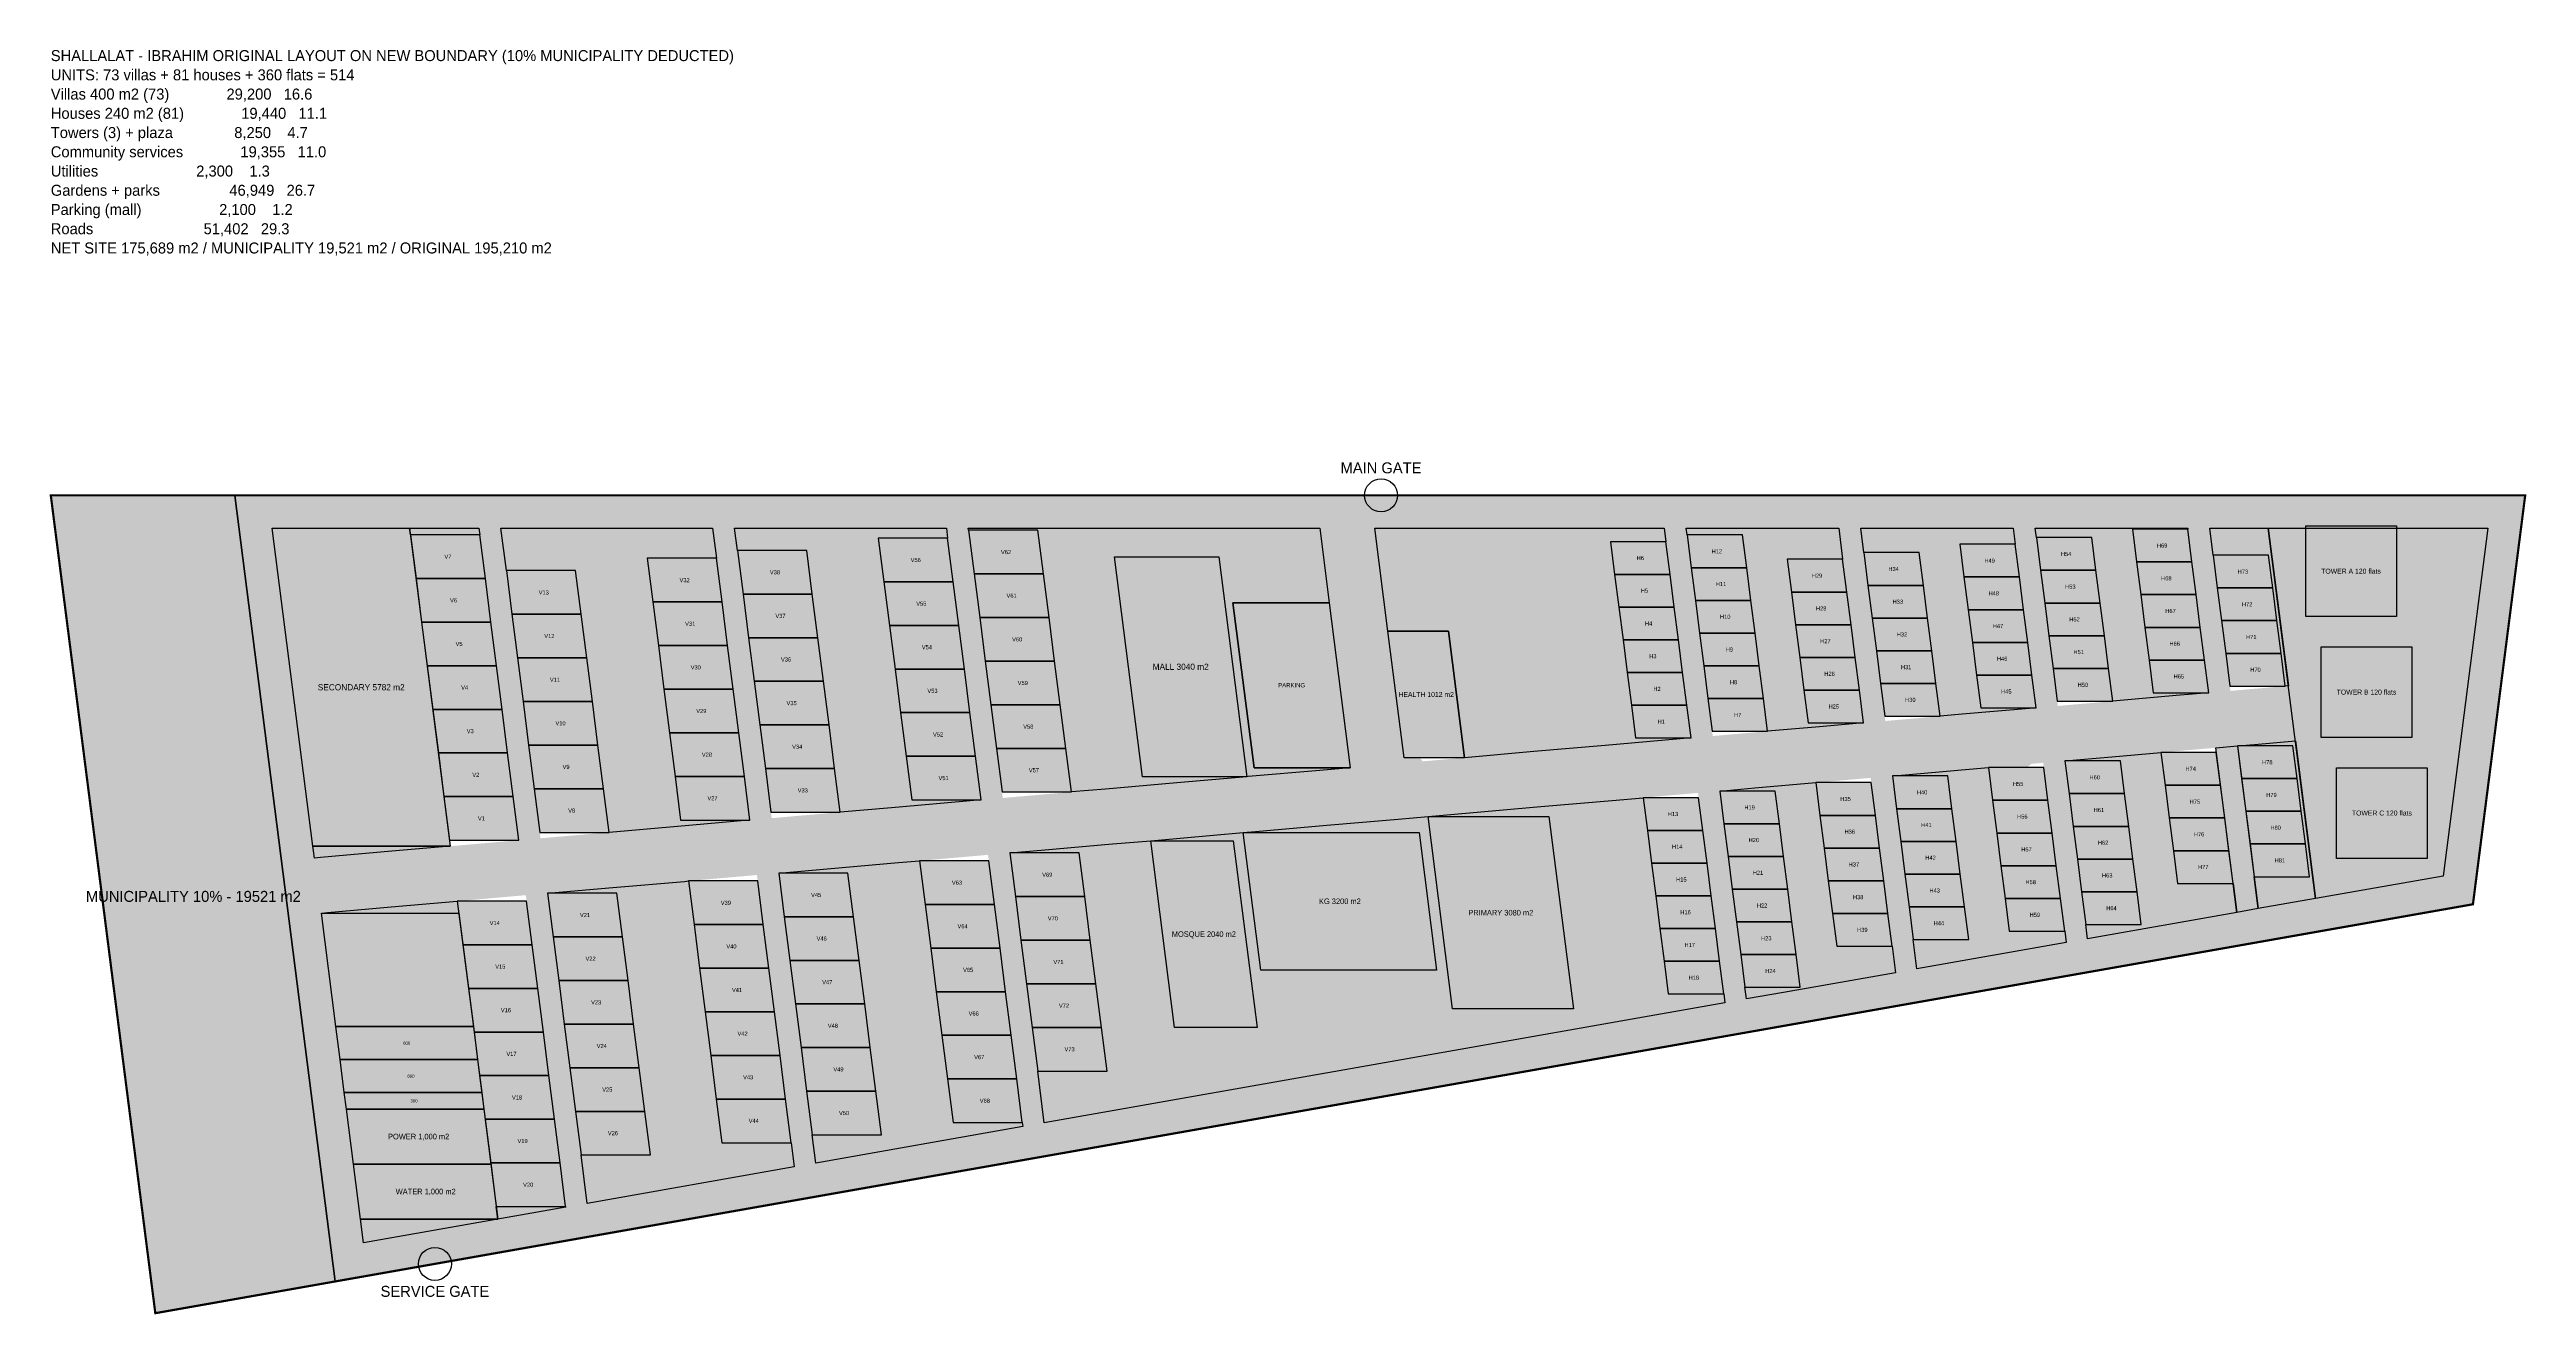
# Model space of a CAD drawing. Header units: metres. Extents: x 0 to 900, y -298 to 162.
import ezdxf
from ezdxf.enums import TextEntityAlignment as Align

# ---------------------------------------------------------------- set-up
doc = ezdxf.new("R2010")
doc.units = ezdxf.units.M
for name, color, linetype in [('MP_BOUNDARY', 7, 'Continuous'), ('MP_GATES', 7, 'Continuous'), ('MP_GREEN', 7, 'Continuous'), ('MP_HATCH_GREEN', 7, 'Continuous'), ('MP_HATCH_HOUSE', 7, 'Continuous'), ('MP_HATCH_MUNI', 7, 'Continuous'), ('MP_HATCH_PARK_LOT', 7, 'Continuous'), ('MP_HATCH_PLAZA', 7, 'Continuous'), ('MP_HATCH_ROAD', 7, 'Continuous'), ('MP_HATCH_SERV', 7, 'Continuous'), ('MP_HATCH_TOWER', 7, 'Continuous'), ('MP_HATCH_UTIL', 7, 'Continuous'), ('MP_HATCH_VILLA', 7, 'Continuous'), ('MP_MUNICIPALITY', 7, 'Continuous'), ('MP_PARKING', 7, 'Continuous'), ('MP_PLAZA', 7, 'Continuous'), ('MP_PLOT_HOUSE', 7, 'Continuous'), ('MP_PLOT_VILLA', 7, 'Continuous'), ('MP_ROADS', 7, 'Continuous'), ('MP_SERVICES', 7, 'Continuous'), ('MP_TABLE', 7, 'Continuous'), ('MP_TEXT', 7, 'Continuous'), ('MP_TOWERS', 7, 'Continuous'), ('MP_UTILITIES', 7, 'Continuous')]:
    doc.layers.add(name, color=color, linetype=linetype)

msp = doc.modelspace()

# ---------------------------------------------------------------- hatches: boundary and pattern name
at = {"layer": 'MP_HATCH_GREEN', "true_color": 0x50af46}
for points in [[(155.73, -12), (156.04, -14.39), (130.83, -14.39), (130.53, -12)], [(240.73, -12), (242.13, -22.92), (216.92, -22.92), (218.95, -38.79), (220.98, -54.66), (223.01, -70.53), (225.04, -86.4), (227.06, -102.27), (229.09, -118.15), (254.29, -118.15), (253.85, -118.18), (227.89, -120.45), (203.07, -122.62), (201.04, -106.75), (199.01, -90.87), (196.98, -75), (194.96, -59.13), (192.93, -43.26), (190.9, -27.39), (165.7, -27.39), (163.73, -12)], [(325.73, -12), (326.19, -15.58), (300.99, -15.58), (303.02, -31.45), (305.04, -47.33), (307.07, -63.2), (309.1, -79.07), (311.13, -94.94), (313.16, -110.81), (338.36, -110.81), (331.73, -111.39), (305.77, -113.65), (287.13, -115.28), (285.1, -99.41), (283.08, -83.54), (281.05, -67.67), (279.02, -51.8), (276.99, -35.93), (274.96, -20.05), (249.76, -20.05), (248.73, -12)], [(586.84, -12), (587.46, -16.86), (567.29, -16.86), (568.81, -28.76), (570.33, -40.66), (571.86, -52.56), (573.38, -64.47), (574.9, -76.37), (576.42, -88.27), (596.58, -88.27), (591.34, -88.73), (565.38, -91), (539.42, -93.26), (514.2, -95.46), (508.32, -49.46), (486.32, -49.46), (481.53, -12)], [(650.3, -12), (651.74, -23.28), (631.58, -23.28), (633.1, -35.18), (634.62, -47.09), (636.14, -58.99), (637.66, -70.89), (639.18, -82.8), (659.35, -82.8), (643.26, -84.2), (624.43, -85.84), (622.91, -73.94), (621.39, -62.04), (619.87, -50.13), (618.35, -38.23), (616.83, -26.33), (615.31, -14.42), (595.15, -14.42), (594.84, -12)], [(713.77, -12), (714.51, -17.8), (694.34, -17.8), (695.87, -29.71), (697.39, -41.61), (698.91, -53.51), (700.43, -65.42), (701.95, -77.32), (722.11, -77.32), (721.14, -77.4), (695.18, -79.67), (687.2, -80.37), (685.68, -68.46), (684.16, -56.56), (682.64, -44.66), (681.11, -32.75), (679.59, -20.85), (659.43, -20.85), (658.3, -12)], [(777.23, -12), (777.27, -12.33), (757.11, -12.33), (758.63, -24.23), (760.15, -36.13), (761.67, -48.04), (763.19, -59.94), (764.71, -71.84), (784.88, -71.84), (773.06, -72.87), (749.96, -74.89), (748.44, -62.99), (746.92, -51.08), (745.4, -39.18), (743.88, -27.28), (742.36, -15.37), (722.2, -15.37), (721.77, -12)], [(806.53, -12), (813.86, -69.31), (812.73, -69.41), (811.21, -57.51), (809.69, -45.6), (808.17, -33.7), (806.65, -21.8), (786.48, -21.8), (785.23, -12)], [(802.91, -150.39), (801.43, -138.76), (821.59, -138.76), (820.07, -126.86), (818.55, -114.96), (817.03, -103.05), (815.51, -91.15), (795.34, -91.15), (801.58, -90.61), (816.41, -89.31), (823.74, -146.71)], [(678.78, -172.3), (677.42, -161.62), (697.58, -161.62), (696.06, -149.72), (694.54, -137.82), (693.02, -125.91), (691.5, -114.01), (689.98, -102.11), (669.81, -102.11), (671.77, -101.94), (697.73, -99.67), (704.73, -99.06), (706.25, -110.96), (707.77, -122.87), (709.29, -134.77), (710.81, -146.67), (712.33, -158.58), (732.49, -158.58), (733.02, -162.72)], [(740.85, -161.34), (740.18, -156.15), (760.34, -156.15), (758.82, -144.24), (757.3, -132.34), (755.78, -120.44), (754.26, -108.53), (752.74, -96.63), (732.58, -96.63), (749.66, -95.14), (767.49, -93.58), (769.01, -105.49), (770.53, -117.39), (772.05, -129.29), (773.57, -141.2), (793.74, -141.2), (795.09, -151.77)], [(630.26, -180.86), (616.72, -183.25), (616.17, -179), (636.34, -179), (634.81, -167.1), (633.29, -155.2), (631.77, -143.29), (630.25, -131.39), (628.73, -119.49), (627.21, -107.58), (607.05, -107.58), (619.85, -106.47), (641.96, -104.54), (643.48, -116.44), (645, -128.34), (646.52, -140.25), (648.04, -152.15), (649.57, -164.05), (669.73, -164.05), (670.96, -173.68)], [(95.52, -129.37), (95.3, -127.66), (145.3, -127.66), (124.05, -129.51), (98.09, -131.78), (95.86, -131.97)], [(278.25, -242.99), (276.93, -232.68), (302.13, -232.68), (300.1, -216.81), (298.08, -200.94), (296.05, -185.07), (294.02, -169.2), (291.99, -153.33), (289.96, -137.46), (264.76, -137.46), (282.37, -135.92), (308.33, -133.65), (315.99, -132.98), (318.02, -148.86), (320.04, -164.73), (322.07, -180.6), (324.1, -196.47), (326.13, -212.34), (328.16, -228.21), (353.36, -228.21), (353.55, -229.7)], [(195.12, -257.67), (192.86, -240.02), (218.07, -240.02), (216.04, -224.15), (214.01, -208.28), (211.98, -192.4), (209.96, -176.53), (207.93, -160.66), (205.9, -144.79), (180.7, -144.79), (204.48, -142.72), (230.44, -140.45), (231.92, -140.32), (233.95, -156.19), (235.98, -172.06), (238.01, -187.93), (240.04, -203.8), (242.06, -219.68), (244.09, -235.55), (269.29, -235.55), (270.42, -244.37)], [(98.41, -151.97), (100.64, -151.78), (126.6, -149.51), (147.86, -147.66), (149.89, -163.53), (151.92, -179.4), (153.69, -193.31), (103.69, -193.31)], [(103.69, -193.31), (98.41, -151.97), (148.41, -151.97), (153.69, -193.31)], [(112.64, -263.31), (162.64, -263.31), (162.05, -258.75), (187.26, -258.75), (187.29, -259.05), (113.75, -272.03)]]:
    msp.add_hatch(color=7, dxfattribs=at).paths.add_polyline_path(points)
h = msp.add_hatch(color=7, dxfattribs=at)
h.paths.add_polyline_path([(461.53, -12), (464.99, -39.09), (429.99, -39.09), (437.66, -99.09), (472.66, -99.09), (461.53, -100.06), (435.57, -102.33), (435.08, -102.37), (409.61, -104.59), (383.65, -106.86), (371.2, -107.94), (369.17, -92.07), (367.14, -76.2), (365.11, -60.33), (363.09, -44.46), (361.06, -28.59), (359.03, -12.72), (333.83, -12.72), (333.73, -12)])
h.paths.add_polyline_path([(424.86, -22.37), (386.86, -22.37), (397.08, -102.37), (435.08, -102.37)])
h = msp.add_hatch(color=7, dxfattribs=at)
h.paths.add_polyline_path([(361.37, -228.32), (358.96, -209.47), (384.17, -209.47), (382.14, -193.6), (380.11, -177.73), (378.08, -161.86), (376.06, -145.99), (374.03, -130.12), (348.83, -130.12), (360.25, -129.12), (386.21, -126.86), (400.05, -125.65), (412.17, -124.59), (433.68, -122.71), (438.13, -122.33), (464.09, -120.06), (490.05, -117.79), (500.93, -116.85), (516.01, -115.53), (541.97, -113.26), (567.93, -111), (579.2, -110.01), (580.72, -121.92), (582.24, -133.82), (583.76, -145.72), (585.28, -157.63), (586.8, -169.53), (588.32, -181.43), (608.48, -181.43), (608.89, -184.63)])
h.paths.add_polyline_path([(408.74, -193.65), (438.74, -193.65), (430.05, -125.65), (400.05, -125.65)])
h.paths.add_polyline_path([(440.07, -172.71), (504.07, -172.71), (497.68, -122.71), (433.68, -122.71)])
h.paths.add_polyline_path([(509.87, -186.85), (553.87, -186.85), (544.93, -116.85), (500.93, -116.85)])
at = {"layer": 'MP_HATCH_HOUSE', "true_color": 0xf09632}
for points in [[(588.98, -28.76), (587.46, -16.86), (567.29, -16.86), (568.81, -28.76)], [(616.83, -26.33), (615.31, -14.42), (595.15, -14.42), (596.67, -26.33)], [(716.03, -29.71), (714.51, -17.8), (694.34, -17.8), (695.87, -29.71)], [(743.88, -27.28), (742.36, -15.37), (722.2, -15.37), (723.72, -27.28)], [(778.79, -24.23), (777.27, -12.33), (757.11, -12.33), (758.63, -24.23)], [(618.35, -38.23), (616.83, -26.33), (596.67, -26.33), (598.19, -38.23)], [(653.26, -35.18), (651.74, -23.28), (631.58, -23.28), (633.1, -35.18)], [(681.11, -32.75), (679.59, -20.85), (659.43, -20.85), (660.95, -32.75)], [(780.31, -36.13), (778.79, -24.23), (758.63, -24.23), (760.15, -36.13)], [(808.17, -33.7), (806.65, -21.8), (786.48, -21.8), (788, -33.7)], [(590.5, -40.66), (588.98, -28.76), (568.81, -28.76), (570.33, -40.66)], [(654.78, -47.09), (653.26, -35.18), (633.1, -35.18), (634.62, -47.09)], [(682.64, -44.66), (681.11, -32.75), (660.95, -32.75), (662.47, -44.66)], [(717.55, -41.61), (716.03, -29.71), (695.87, -29.71), (697.39, -41.61)], [(745.4, -39.18), (743.88, -27.28), (723.72, -27.28), (725.24, -39.18)], [(809.69, -45.6), (808.17, -33.7), (788, -33.7), (789.52, -45.6)], [(592.02, -52.56), (590.5, -40.66), (570.33, -40.66), (571.86, -52.56)], [(619.87, -50.13), (618.35, -38.23), (598.19, -38.23), (599.71, -50.13)], [(684.16, -56.56), (682.64, -44.66), (662.47, -44.66), (663.99, -56.56)], [(719.07, -53.51), (717.55, -41.61), (697.39, -41.61), (698.91, -53.51)], [(746.92, -51.08), (745.4, -39.18), (725.24, -39.18), (726.76, -51.08)], [(781.83, -48.04), (780.31, -36.13), (760.15, -36.13), (761.67, -48.04)], [(593.54, -64.47), (592.02, -52.56), (571.86, -52.56), (573.38, -64.47)], [(621.39, -62.04), (619.87, -50.13), (599.71, -50.13), (601.23, -62.04)], [(656.3, -58.99), (654.78, -47.09), (634.62, -47.09), (636.14, -58.99)], [(720.59, -65.42), (719.07, -53.51), (698.91, -53.51), (700.43, -65.42)], [(748.44, -62.99), (746.92, -51.08), (726.76, -51.08), (728.28, -62.99)], [(783.36, -59.94), (781.83, -48.04), (761.67, -48.04), (763.19, -59.94)], [(811.21, -57.51), (809.69, -45.6), (789.52, -45.6), (791.05, -57.51)], [(622.91, -73.94), (621.39, -62.04), (601.23, -62.04), (602.75, -73.94)], [(657.83, -70.89), (656.3, -58.99), (636.14, -58.99), (637.66, -70.89)], [(685.68, -68.46), (684.16, -56.56), (663.99, -56.56), (665.51, -68.46)], [(749.96, -74.89), (748.44, -62.99), (728.28, -62.99), (729.8, -74.89)], [(784.88, -71.84), (783.36, -59.94), (763.19, -59.94), (764.71, -71.84)], [(812.73, -69.41), (811.21, -57.51), (791.05, -57.51), (792.57, -69.41)], [(595.06, -76.37), (593.54, -64.47), (573.38, -64.47), (574.9, -76.37)], [(659.35, -82.8), (657.83, -70.89), (637.66, -70.89), (639.18, -82.8)], [(687.2, -80.37), (685.68, -68.46), (665.51, -68.46), (667.04, -80.37)], [(722.11, -77.32), (720.59, -65.42), (700.43, -65.42), (701.95, -77.32)], [(596.58, -88.27), (595.06, -76.37), (574.9, -76.37), (576.42, -88.27)], [(624.43, -85.84), (622.91, -73.94), (602.75, -73.94), (604.27, -85.84)], [(726.41, -110.96), (724.89, -99.06), (704.73, -99.06), (706.25, -110.96)], [(754.26, -108.53), (752.74, -96.63), (732.58, -96.63), (734.1, -108.53)], [(789.17, -105.49), (787.65, -93.58), (767.49, -93.58), (769.01, -105.49)], [(817.03, -103.05), (815.51, -91.15), (795.34, -91.15), (796.86, -103.05)], [(628.73, -119.49), (627.21, -107.58), (607.05, -107.58), (608.57, -119.49)], [(663.64, -116.44), (662.12, -104.54), (641.96, -104.54), (643.48, -116.44)], [(691.5, -114.01), (689.98, -102.11), (669.81, -102.11), (671.33, -114.01)], [(790.7, -117.39), (789.17, -105.49), (769.01, -105.49), (770.53, -117.39)], [(818.55, -114.96), (817.03, -103.05), (796.86, -103.05), (798.39, -114.96)], [(600.88, -121.92), (599.36, -110.01), (579.2, -110.01), (580.72, -121.92)], [(665.17, -128.34), (663.64, -116.44), (643.48, -116.44), (645, -128.34)], [(693.02, -125.91), (691.5, -114.01), (671.33, -114.01), (672.85, -125.91)], [(727.93, -122.87), (726.41, -110.96), (706.25, -110.96), (707.77, -122.87)], [(755.78, -120.44), (754.26, -108.53), (734.1, -108.53), (735.62, -120.44)], [(820.07, -126.86), (818.55, -114.96), (798.39, -114.96), (799.91, -126.86)], [(602.4, -133.82), (600.88, -121.92), (580.72, -121.92), (582.24, -133.82)], [(630.25, -131.39), (628.73, -119.49), (608.57, -119.49), (610.09, -131.39)], [(694.54, -137.82), (693.02, -125.91), (672.85, -125.91), (674.38, -137.82)], [(729.45, -134.77), (727.93, -122.87), (707.77, -122.87), (709.29, -134.77)], [(757.3, -132.34), (755.78, -120.44), (735.62, -120.44), (737.14, -132.34)], [(792.22, -129.29), (790.7, -117.39), (770.53, -117.39), (772.05, -129.29)], [(603.92, -145.72), (602.4, -133.82), (582.24, -133.82), (583.76, -145.72)], [(631.77, -143.29), (630.25, -131.39), (610.09, -131.39), (611.61, -143.29)], [(666.69, -140.25), (665.17, -128.34), (645, -128.34), (646.52, -140.25)], [(730.97, -146.67), (729.45, -134.77), (709.29, -134.77), (710.81, -146.67)], [(758.82, -144.24), (757.3, -132.34), (737.14, -132.34), (738.66, -144.24)], [(793.74, -141.2), (792.22, -129.29), (772.05, -129.29), (773.57, -141.2)], [(821.59, -138.76), (820.07, -126.86), (799.91, -126.86), (801.43, -138.76)], [(633.29, -155.2), (631.77, -143.29), (611.61, -143.29), (613.13, -155.2)], [(668.21, -152.15), (666.69, -140.25), (646.52, -140.25), (648.04, -152.15)], [(696.06, -149.72), (694.54, -137.82), (674.38, -137.82), (675.9, -149.72)], [(605.44, -157.63), (603.92, -145.72), (583.76, -145.72), (585.28, -157.63)], [(669.73, -164.05), (668.21, -152.15), (648.04, -152.15), (649.57, -164.05)], [(697.58, -161.62), (696.06, -149.72), (675.9, -149.72), (677.42, -161.62)], [(732.49, -158.58), (730.97, -146.67), (710.81, -146.67), (712.33, -158.58)], [(760.34, -156.15), (758.82, -144.24), (738.66, -144.24), (740.18, -156.15)], [(606.96, -169.53), (605.44, -157.63), (585.28, -157.63), (586.8, -169.53)], [(634.81, -167.1), (633.29, -155.2), (613.13, -155.2), (614.65, -167.1)], [(608.48, -181.43), (606.96, -169.53), (586.8, -169.53), (588.32, -181.43)], [(636.34, -179), (634.81, -167.1), (614.65, -167.1), (616.17, -179)]]:
    msp.add_hatch(color=7, dxfattribs=at).paths.add_polyline_path(points)
at = {"layer": 'MP_HATCH_MUNI', "true_color": 0xb9b9d7}
msp.add_hatch(color=7, dxfattribs=at).paths.add_polyline_path([(66.9, 0), (103.44, -286.03), (38.02, -297.58), (0, 0)])
at = {"layer": 'MP_HATCH_PARK_LOT', "true_color": 0x969696}
msp.add_hatch(color=7, dxfattribs=at).paths.add_polyline_path([(437.66, -99.09), (429.99, -39.09), (464.99, -39.09), (472.66, -99.09)])
at = {"layer": 'MP_HATCH_PLAZA', "true_color": 0xaad7f0}
msp.add_hatch(color=7, dxfattribs=at).paths.add_polyline_path([(886.37, -12), (870.21, -138.51), (823.74, -146.71), (806.53, -12)])
at = {"layer": 'MP_HATCH_ROAD', "true_color": 0xcdcdcd}
h = msp.add_hatch(color=7, dxfattribs=at)
h.paths.add_polyline_path([(103.44, -286.03), (66.9, 0), (900, 0), (880.99, -148.79)])
h.paths.add_polyline_path([(126.6, -149.51), (100.64, -151.78), (98.41, -151.97), (95.86, -131.97), (98.09, -131.78), (124.05, -129.51), (150.01, -127.25), (175.97, -124.98), (170.23, -125.48), (155.73, -12), (80.53, -12), (113.75, -272.03), (187.29, -259.05), (172.79, -145.48), (178.52, -144.98), (152.56, -147.25)])
h.paths.add_polyline_path([(256.85, -138.15), (264.76, -137.46), (278.25, -242.99), (353.55, -229.7), (340.91, -130.81), (334.29, -131.39), (308.33, -133.65), (282.37, -135.92), (256.41, -138.18), (230.44, -140.45), (204.48, -142.72), (180.7, -144.79), (195.12, -257.67), (270.42, -244.37)])
h.paths.add_polyline_path([(599.14, -108.27), (607.05, -107.58), (616.72, -183.25), (614.37, -183.67), (673.15, -173.29), (670.96, -173.68), (661.9, -102.8), (645.81, -104.2), (619.85, -106.47), (593.89, -108.73), (567.93, -111), (541.97, -113.26), (516.01, -115.53), (500.74, -116.86), (500.58, -117.18), (499.63, -118.78), (498.51, -120.28), (497.26, -121.66), (495.88, -122.91), (494.38, -124.02), (492.78, -124.98), (491.1, -125.78), (489.34, -126.41), (487.53, -126.86), (485.69, -127.13), (483.83, -127.23), (481.97, -127.13), (480.12, -126.86), (478.31, -126.41), (476.56, -125.78), (474.87, -124.98), (473.27, -124.02), (471.77, -122.91), (470.39, -121.66), (469.14, -120.28), (468.68, -119.66), (464.09, -120.06), (438.13, -122.33), (412.17, -124.59), (386.21, -126.86), (360.25, -129.12), (348.83, -130.12), (361.37, -228.32), (608.89, -184.63)])
h.paths.add_polyline_path([(724.67, -97.32), (725.5, -97.25), (723.69, -97.4), (720.34, -97.7), (719.54, -98.42), (718.51, -99.18), (717.42, -99.84), (716.27, -100.39), (715.06, -100.82), (713.83, -101.13), (712.57, -101.31), (711.29, -101.38), (710.02, -101.31), (708.76, -101.13), (707.52, -100.82), (706.32, -100.39), (705.16, -99.84), (704.07, -99.18), (703.99, -99.12), (697.73, -99.67), (671.77, -101.94), (669.81, -102.11), (678.78, -172.3), (733.02, -162.72)])
h.paths.add_polyline_path([(877.17, -84.01), (853.5, -86.08), (827.54, -88.34), (801.58, -90.61), (775.62, -92.87), (749.66, -95.14), (732.58, -96.63), (740.85, -161.34), (870.21, -138.51)])
h.paths.add_polyline_path([(792.79, -71.15), (784.88, -71.84), (777.23, -12), (721.77, -12), (730.02, -76.63), (725.38, -77.03), (747.1, -75.14), (773.06, -72.87), (799.02, -70.61), (824.98, -68.34), (850.94, -66.08), (876.9, -63.81), (879.78, -63.56), (886.37, -12), (785.23, -12)])
h.paths.add_polyline_path([(667.26, -82.11), (666.72, -82.15), (669.22, -81.94), (695.18, -79.67), (702.24, -79.05), (703.04, -78.33), (704.07, -77.57), (705.16, -76.91), (706.32, -76.36), (707.52, -75.94), (708.76, -75.63), (710.02, -75.44), (711.29, -75.38), (712.57, -75.44), (713.83, -75.63), (715.06, -75.94), (716.27, -76.36), (717.42, -76.91), (718.51, -77.57), (718.59, -77.63), (721.14, -77.4), (722.11, -77.32), (713.77, -12), (658.3, -12)])
h.paths.add_polyline_path([(604.49, -87.58), (617.3, -86.47), (643.26, -84.2), (659.35, -82.8), (650.3, -12), (594.84, -12)])
h.paths.add_polyline_path([(491.62, -90.92), (492.78, -91.47), (494.38, -92.43), (495.88, -93.54), (497.26, -94.79), (498.51, -96.17), (498.97, -96.79), (513.46, -95.53), (539.42, -93.26), (565.38, -91), (591.34, -88.73), (599.02, -88.06), (596.58, -88.27), (586.84, -12), (481.53, -12)])
h.paths.add_polyline_path([(346.27, -110.12), (357.69, -109.12), (383.65, -106.86), (409.61, -104.59), (435.57, -102.33), (461.53, -100.06), (466.92, -99.59), (467.07, -99.27), (468.03, -97.67), (469.14, -96.17), (470.39, -94.79), (471.77, -93.54), (471.94, -93.42), (461.53, -12), (333.73, -12)])
h.paths.add_polyline_path([(259.56, -117.69), (279.81, -115.92), (305.77, -113.65), (331.73, -111.39), (339.04, -110.75), (338.36, -110.81), (325.73, -12), (248.73, -12), (262.21, -117.46)])
h.paths.add_polyline_path([(201.93, -122.72), (227.89, -120.45), (253.85, -118.18), (254.29, -118.15), (240.73, -12), (163.73, -12), (178.14, -124.79)])
msp.add_hatch(color=7, dxfattribs=at).paths.add_polyline_path([(787.43, -91.84), (795.34, -91.15), (802.91, -150.39), (795.09, -151.77)])
at = {"layer": 'MP_HATCH_SERV', "true_color": 0xde322e}
for points in [[(130.53, -12), (145.3, -127.66), (95.3, -127.66), (80.53, -12)], [(397.08, -102.37), (386.86, -22.37), (424.86, -22.37), (435.08, -102.37)], [(492.2, -95.46), (486.32, -49.46), (508.32, -49.46), (514.2, -95.46)], [(509.87, -186.85), (500.93, -116.85), (544.93, -116.85), (553.87, -186.85)], [(408.74, -193.65), (400.05, -125.65), (430.05, -125.65), (438.74, -193.65)], [(440.07, -172.71), (433.68, -122.71), (497.68, -122.71), (504.07, -172.71)], [(105.23, -205.31), (103.69, -193.31), (153.69, -193.31), (155.23, -205.31)], [(106.76, -217.31), (105.23, -205.31), (155.23, -205.31), (156.76, -217.31)]]:
    msp.add_hatch(color=7, dxfattribs=at).paths.add_polyline_path(points)
at = {"layer": 'MP_HATCH_TOWER', "true_color": 0x2878c8}
for points in [[(853.15, -11.09), (853.15, -44.09), (820.15, -44.09), (820.15, -11.09)], [(858.77, -55.09), (858.77, -88.09), (825.77, -88.09), (825.77, -55.09)], [(864.39, -99.09), (864.39, -132.09), (831.39, -132.09), (831.39, -99.09)]]:
    msp.add_hatch(color=7, dxfattribs=at).paths.add_polyline_path(points)
at = {"layer": 'MP_HATCH_UTIL', "true_color": 0xe678c8}
for points in [[(107.53, -223.31), (106.76, -217.31), (156.76, -217.31), (157.53, -223.31)], [(110.08, -243.31), (107.53, -223.31), (157.53, -223.31), (160.08, -243.31)], [(112.64, -263.31), (110.08, -243.31), (160.08, -243.31), (162.64, -263.31)]]:
    msp.add_hatch(color=7, dxfattribs=at).paths.add_polyline_path(points)
at = {"layer": 'MP_HATCH_VILLA', "true_color": 0xf7d678}
for points in [[(158.06, -30.26), (156.04, -14.39), (130.83, -14.39), (132.86, -30.26)], [(328.22, -31.45), (326.19, -15.58), (300.99, -15.58), (303.02, -31.45)], [(361.06, -28.59), (359.03, -12.72), (333.83, -12.72), (335.85, -28.59)], [(244.16, -38.79), (242.13, -22.92), (216.92, -22.92), (218.95, -38.79)], [(276.99, -35.93), (274.96, -20.05), (249.76, -20.05), (251.79, -35.93)], [(160.09, -46.13), (158.06, -30.26), (132.86, -30.26), (134.89, -46.13)], [(192.93, -43.26), (190.9, -27.39), (165.7, -27.39), (167.72, -43.26)], [(279.02, -51.8), (276.99, -35.93), (251.79, -35.93), (253.82, -51.8)], [(330.25, -47.33), (328.22, -31.45), (303.02, -31.45), (305.04, -47.33)], [(363.09, -44.46), (361.06, -28.59), (335.85, -28.59), (337.88, -44.46)], [(194.96, -59.13), (192.93, -43.26), (167.72, -43.26), (169.75, -59.13)], [(246.18, -54.66), (244.16, -38.79), (218.95, -38.79), (220.98, -54.66)], [(365.11, -60.33), (363.09, -44.46), (337.88, -44.46), (339.91, -60.33)], [(162.12, -62), (160.09, -46.13), (134.89, -46.13), (136.92, -62)], [(281.05, -67.67), (279.02, -51.8), (253.82, -51.8), (255.85, -67.67)], [(332.28, -63.2), (330.25, -47.33), (305.04, -47.33), (307.07, -63.2)], [(164.15, -77.87), (162.12, -62), (136.92, -62), (138.94, -77.87)], [(196.98, -75), (194.96, -59.13), (169.75, -59.13), (171.78, -75)], [(248.21, -70.53), (246.18, -54.66), (220.98, -54.66), (223.01, -70.53)], [(367.14, -76.2), (365.11, -60.33), (339.91, -60.33), (341.94, -76.2)], [(250.24, -86.4), (248.21, -70.53), (223.01, -70.53), (225.04, -86.4)], [(283.08, -83.54), (281.05, -67.67), (255.85, -67.67), (257.87, -83.54)], [(334.3, -79.07), (332.28, -63.2), (307.07, -63.2), (309.1, -79.07)], [(166.17, -93.74), (164.15, -77.87), (138.94, -77.87), (140.97, -93.74)], [(199.01, -90.87), (196.98, -75), (171.78, -75), (173.81, -90.87)], [(336.33, -94.94), (334.3, -79.07), (309.1, -79.07), (311.13, -94.94)], [(369.17, -92.07), (367.14, -76.2), (341.94, -76.2), (343.97, -92.07)], [(252.27, -102.27), (250.24, -86.4), (225.04, -86.4), (227.06, -102.27)], [(285.1, -99.41), (283.08, -83.54), (257.87, -83.54), (259.9, -99.41)], [(168.2, -109.61), (166.17, -93.74), (140.97, -93.74), (143, -109.61)], [(201.04, -106.75), (199.01, -90.87), (173.81, -90.87), (175.84, -106.75)], [(338.36, -110.81), (336.33, -94.94), (311.13, -94.94), (313.16, -110.81)], [(371.2, -107.94), (369.17, -92.07), (343.97, -92.07), (345.99, -107.94)], [(203.07, -122.62), (201.04, -106.75), (175.84, -106.75), (177.86, -122.62)], [(254.29, -118.15), (252.27, -102.27), (227.06, -102.27), (229.09, -118.15)], [(287.13, -115.28), (285.1, -99.41), (259.9, -99.41), (261.93, -115.28)], [(170.23, -125.48), (168.2, -109.61), (143, -109.61), (145.03, -125.48)], [(343.22, -148.86), (341.19, -132.98), (315.99, -132.98), (318.02, -148.86)], [(376.06, -145.99), (374.03, -130.12), (348.83, -130.12), (350.85, -145.99)], [(259.16, -156.19), (257.13, -140.32), (231.92, -140.32), (233.95, -156.19)], [(291.99, -153.33), (289.96, -137.46), (264.76, -137.46), (266.79, -153.33)], [(175.09, -163.53), (173.06, -147.66), (147.86, -147.66), (149.89, -163.53)], [(207.93, -160.66), (205.9, -144.79), (180.7, -144.79), (182.72, -160.66)], [(345.25, -164.73), (343.22, -148.86), (318.02, -148.86), (320.04, -164.73)], [(378.08, -161.86), (376.06, -145.99), (350.85, -145.99), (352.88, -161.86)], [(209.96, -176.53), (207.93, -160.66), (182.72, -160.66), (184.75, -176.53)], [(261.18, -172.06), (259.16, -156.19), (233.95, -156.19), (235.98, -172.06)], [(294.02, -169.2), (291.99, -153.33), (266.79, -153.33), (268.82, -169.2)], [(380.11, -177.73), (378.08, -161.86), (352.88, -161.86), (354.91, -177.73)], [(177.12, -179.4), (175.09, -163.53), (149.89, -163.53), (151.92, -179.4)], [(296.05, -185.07), (294.02, -169.2), (268.82, -169.2), (270.84, -185.07)], [(347.28, -180.6), (345.25, -164.73), (320.04, -164.73), (322.07, -180.6)], [(179.15, -195.27), (177.12, -179.4), (151.92, -179.4), (153.94, -195.27)], [(211.98, -192.4), (209.96, -176.53), (184.75, -176.53), (186.78, -192.4)], [(263.21, -187.93), (261.18, -172.06), (235.98, -172.06), (238.01, -187.93)], [(382.14, -193.6), (380.11, -177.73), (354.91, -177.73), (356.94, -193.6)], [(265.24, -203.8), (263.21, -187.93), (238.01, -187.93), (240.04, -203.8)], [(298.08, -200.94), (296.05, -185.07), (270.84, -185.07), (272.87, -200.94)], [(349.3, -196.47), (347.28, -180.6), (322.07, -180.6), (324.1, -196.47)], [(181.17, -211.14), (179.15, -195.27), (153.94, -195.27), (155.97, -211.14)], [(214.01, -208.28), (211.98, -192.4), (186.78, -192.4), (188.81, -208.28)], [(351.33, -212.34), (349.3, -196.47), (324.1, -196.47), (326.13, -212.34)], [(384.17, -209.47), (382.14, -193.6), (356.94, -193.6), (358.96, -209.47)], [(267.27, -219.68), (265.24, -203.8), (240.04, -203.8), (242.06, -219.68)], [(300.1, -216.81), (298.08, -200.94), (272.87, -200.94), (274.9, -216.81)], [(183.2, -227.01), (181.17, -211.14), (155.97, -211.14), (158, -227.01)], [(216.04, -224.15), (214.01, -208.28), (188.81, -208.28), (190.84, -224.15)], [(353.36, -228.21), (351.33, -212.34), (326.13, -212.34), (328.16, -228.21)], [(218.07, -240.02), (216.04, -224.15), (190.84, -224.15), (192.86, -240.02)], [(269.29, -235.55), (267.27, -219.68), (242.06, -219.68), (244.09, -235.55)], [(302.13, -232.68), (300.1, -216.81), (274.9, -216.81), (276.93, -232.68)], [(185.23, -242.88), (183.2, -227.01), (158, -227.01), (160.03, -242.88)], [(187.26, -258.75), (185.23, -242.88), (160.03, -242.88), (162.05, -258.75)]]:
    msp.add_hatch(color=7, dxfattribs=at).paths.add_polyline_path(points)

# ---------------------------------------------------------------- linework, layer by layer
at = {"layer": 'MP_BOUNDARY', "color": 6, "const_width": 0.8}
msp.add_lwpolyline([(0, 0), (900, 0), (880.99, -148.79), (38.02, -297.58), (0, 0)], close=True, dxfattribs=at)
at = {"layer": 'MP_BOUNDARY', "color": 1}
msp.add_lwpolyline([(900, 0), (880.99, -148.79), (38.02, -297.58), (103.44, -286.03), (66.9, 0), (900, 0)], close=True, dxfattribs=at)
at = {"layer": 'MP_GATES', "color": 1}
for centre in [(483.83, 0), (139.72, -279.63)]:
    msp.add_circle(centre, 6, dxfattribs=at)
at = {"layer": 'MP_GREEN'}
for points in [[(155.73, -12), (156.04, -14.39), (130.83, -14.39), (130.53, -12)], [(240.73, -12), (242.13, -22.92), (216.92, -22.92), (218.95, -38.79), (220.98, -54.66), (223.01, -70.53), (225.04, -86.4), (227.06, -102.27), (229.09, -118.15), (254.29, -118.15), (253.85, -118.18), (227.89, -120.45), (203.07, -122.62), (201.04, -106.75), (199.01, -90.87), (196.98, -75), (194.96, -59.13), (192.93, -43.26), (190.9, -27.39), (165.7, -27.39), (163.73, -12)], [(325.73, -12), (326.19, -15.58), (300.99, -15.58), (303.02, -31.45), (305.04, -47.33), (307.07, -63.2), (309.1, -79.07), (311.13, -94.94), (313.16, -110.81), (338.36, -110.81), (331.73, -111.39), (305.77, -113.65), (287.13, -115.28), (285.1, -99.41), (283.08, -83.54), (281.05, -67.67), (279.02, -51.8), (276.99, -35.93), (274.96, -20.05), (249.76, -20.05), (248.73, -12)], [(461.53, -12), (464.99, -39.09), (429.99, -39.09), (437.66, -99.09), (472.66, -99.09), (461.53, -100.06), (435.57, -102.33), (435.08, -102.37), (409.61, -104.59), (383.65, -106.86), (371.2, -107.94), (369.17, -92.07), (367.14, -76.2), (365.11, -60.33), (363.09, -44.46), (361.06, -28.59), (359.03, -12.72), (333.83, -12.72), (333.73, -12)], [(586.84, -12), (587.46, -16.86), (567.29, -16.86), (568.81, -28.76), (570.33, -40.66), (571.86, -52.56), (573.38, -64.47), (574.9, -76.37), (576.42, -88.27), (596.58, -88.27), (591.34, -88.73), (565.38, -91), (539.42, -93.26), (514.2, -95.46), (508.32, -49.46), (486.32, -49.46), (481.53, -12)], [(650.3, -12), (651.74, -23.28), (631.58, -23.28), (633.1, -35.18), (634.62, -47.09), (636.14, -58.99), (637.66, -70.89), (639.18, -82.8), (659.35, -82.8), (643.26, -84.2), (624.43, -85.84), (622.91, -73.94), (621.39, -62.04), (619.87, -50.13), (618.35, -38.23), (616.83, -26.33), (615.31, -14.42), (595.15, -14.42), (594.84, -12)], [(713.77, -12), (714.51, -17.8), (694.34, -17.8), (695.87, -29.71), (697.39, -41.61), (698.91, -53.51), (700.43, -65.42), (701.95, -77.32), (722.11, -77.32), (721.14, -77.4), (695.18, -79.67), (687.2, -80.37), (685.68, -68.46), (684.16, -56.56), (682.64, -44.66), (681.11, -32.75), (679.59, -20.85), (659.43, -20.85), (658.3, -12)], [(777.23, -12), (777.27, -12.33), (757.11, -12.33), (758.63, -24.23), (760.15, -36.13), (761.67, -48.04), (763.19, -59.94), (764.71, -71.84), (784.88, -71.84), (773.06, -72.87), (749.96, -74.89), (748.44, -62.99), (746.92, -51.08), (745.4, -39.18), (743.88, -27.28), (742.36, -15.37), (722.2, -15.37), (721.77, -12)], [(806.53, -12), (813.86, -69.31), (812.73, -69.41), (811.21, -57.51), (809.69, -45.6), (808.17, -33.7), (806.65, -21.8), (786.48, -21.8), (785.23, -12)], [(802.91, -150.39), (801.43, -138.76), (821.59, -138.76), (820.07, -126.86), (818.55, -114.96), (817.03, -103.05), (815.51, -91.15), (795.34, -91.15), (801.58, -90.61), (816.41, -89.31), (823.74, -146.71)], [(678.78, -172.3), (677.42, -161.62), (697.58, -161.62), (696.06, -149.72), (694.54, -137.82), (693.02, -125.91), (691.5, -114.01), (689.98, -102.11), (669.81, -102.11), (671.77, -101.94), (697.73, -99.67), (704.73, -99.06), (706.25, -110.96), (707.77, -122.87), (709.29, -134.77), (710.81, -146.67), (712.33, -158.58), (732.49, -158.58), (733.02, -162.72)], [(740.85, -161.34), (740.18, -156.15), (760.34, -156.15), (758.82, -144.24), (757.3, -132.34), (755.78, -120.44), (754.26, -108.53), (752.74, -96.63), (732.58, -96.63), (749.66, -95.14), (767.49, -93.58), (769.01, -105.49), (770.53, -117.39), (772.05, -129.29), (773.57, -141.2), (793.74, -141.2), (795.09, -151.77)], [(630.26, -180.86), (616.72, -183.25), (616.17, -179), (636.34, -179), (634.81, -167.1), (633.29, -155.2), (631.77, -143.29), (630.25, -131.39), (628.73, -119.49), (627.21, -107.58), (607.05, -107.58), (619.85, -106.47), (641.96, -104.54), (643.48, -116.44), (645, -128.34), (646.52, -140.25), (648.04, -152.15), (649.57, -164.05), (669.73, -164.05), (670.96, -173.68)], [(361.37, -228.32), (358.96, -209.47), (384.17, -209.47), (382.14, -193.6), (380.11, -177.73), (378.08, -161.86), (376.06, -145.99), (374.03, -130.12), (348.83, -130.12), (360.25, -129.12), (386.21, -126.86), (400.05, -125.65), (412.17, -124.59), (433.68, -122.71), (438.13, -122.33), (464.09, -120.06), (490.05, -117.79), (500.93, -116.85), (516.01, -115.53), (541.97, -113.26), (567.93, -111), (579.2, -110.01), (580.72, -121.92), (582.24, -133.82), (583.76, -145.72), (585.28, -157.63), (586.8, -169.53), (588.32, -181.43), (608.48, -181.43), (608.89, -184.63)], [(95.52, -129.37), (95.3, -127.66), (145.3, -127.66), (124.05, -129.51), (98.09, -131.78), (95.86, -131.97)], [(278.25, -242.99), (276.93, -232.68), (302.13, -232.68), (300.1, -216.81), (298.08, -200.94), (296.05, -185.07), (294.02, -169.2), (291.99, -153.33), (289.96, -137.46), (264.76, -137.46), (282.37, -135.92), (308.33, -133.65), (315.99, -132.98), (318.02, -148.86), (320.04, -164.73), (322.07, -180.6), (324.1, -196.47), (326.13, -212.34), (328.16, -228.21), (353.36, -228.21), (353.55, -229.7)], [(195.12, -257.67), (192.86, -240.02), (218.07, -240.02), (216.04, -224.15), (214.01, -208.28), (211.98, -192.4), (209.96, -176.53), (207.93, -160.66), (205.9, -144.79), (180.7, -144.79), (204.48, -142.72), (230.44, -140.45), (231.92, -140.32), (233.95, -156.19), (235.98, -172.06), (238.01, -187.93), (240.04, -203.8), (242.06, -219.68), (244.09, -235.55), (269.29, -235.55), (270.42, -244.37)], [(98.41, -151.97), (100.64, -151.78), (126.6, -149.51), (147.86, -147.66), (149.89, -163.53), (151.92, -179.4), (153.69, -193.31), (103.69, -193.31)], [(103.69, -193.31), (98.41, -151.97), (148.41, -151.97), (153.69, -193.31)], [(112.64, -263.31), (162.64, -263.31), (162.05, -258.75), (187.26, -258.75), (187.29, -259.05), (113.75, -272.03)]]:
    msp.add_lwpolyline(points, close=True, dxfattribs=at)
at = {"layer": 'MP_MUNICIPALITY'}
msp.add_lwpolyline([(66.9, 0), (103.44, -286.03), (38.02, -297.58), (0, 0)], close=True, dxfattribs=at)
at = {"layer": 'MP_PARKING'}
msp.add_lwpolyline([(437.66, -99.09), (429.99, -39.09), (464.99, -39.09), (472.66, -99.09)], close=True, dxfattribs=at)
at = {"layer": 'MP_PLAZA'}
msp.add_lwpolyline([(886.37, -12), (870.21, -138.51), (823.74, -146.71), (806.53, -12)], close=True, dxfattribs=at)
at = {"layer": 'MP_PLOT_HOUSE'}
for points in [[(588.98, -28.76), (587.46, -16.86), (567.29, -16.86), (568.81, -28.76)], [(616.83, -26.33), (615.31, -14.42), (595.15, -14.42), (596.67, -26.33)], [(716.03, -29.71), (714.51, -17.8), (694.34, -17.8), (695.87, -29.71)], [(743.88, -27.28), (742.36, -15.37), (722.2, -15.37), (723.72, -27.28)], [(778.79, -24.23), (777.27, -12.33), (757.11, -12.33), (758.63, -24.23)], [(618.35, -38.23), (616.83, -26.33), (596.67, -26.33), (598.19, -38.23)], [(653.26, -35.18), (651.74, -23.28), (631.58, -23.28), (633.1, -35.18)], [(681.11, -32.75), (679.59, -20.85), (659.43, -20.85), (660.95, -32.75)], [(780.31, -36.13), (778.79, -24.23), (758.63, -24.23), (760.15, -36.13)], [(808.17, -33.7), (806.65, -21.8), (786.48, -21.8), (788, -33.7)], [(590.5, -40.66), (588.98, -28.76), (568.81, -28.76), (570.33, -40.66)], [(654.78, -47.09), (653.26, -35.18), (633.1, -35.18), (634.62, -47.09)], [(682.64, -44.66), (681.11, -32.75), (660.95, -32.75), (662.47, -44.66)], [(717.55, -41.61), (716.03, -29.71), (695.87, -29.71), (697.39, -41.61)], [(745.4, -39.18), (743.88, -27.28), (723.72, -27.28), (725.24, -39.18)], [(809.69, -45.6), (808.17, -33.7), (788, -33.7), (789.52, -45.6)], [(592.02, -52.56), (590.5, -40.66), (570.33, -40.66), (571.86, -52.56)], [(619.87, -50.13), (618.35, -38.23), (598.19, -38.23), (599.71, -50.13)], [(684.16, -56.56), (682.64, -44.66), (662.47, -44.66), (663.99, -56.56)], [(719.07, -53.51), (717.55, -41.61), (697.39, -41.61), (698.91, -53.51)], [(746.92, -51.08), (745.4, -39.18), (725.24, -39.18), (726.76, -51.08)], [(781.83, -48.04), (780.31, -36.13), (760.15, -36.13), (761.67, -48.04)], [(593.54, -64.47), (592.02, -52.56), (571.86, -52.56), (573.38, -64.47)], [(621.39, -62.04), (619.87, -50.13), (599.71, -50.13), (601.23, -62.04)], [(656.3, -58.99), (654.78, -47.09), (634.62, -47.09), (636.14, -58.99)], [(720.59, -65.42), (719.07, -53.51), (698.91, -53.51), (700.43, -65.42)], [(748.44, -62.99), (746.92, -51.08), (726.76, -51.08), (728.28, -62.99)], [(783.36, -59.94), (781.83, -48.04), (761.67, -48.04), (763.19, -59.94)], [(811.21, -57.51), (809.69, -45.6), (789.52, -45.6), (791.05, -57.51)], [(622.91, -73.94), (621.39, -62.04), (601.23, -62.04), (602.75, -73.94)], [(657.83, -70.89), (656.3, -58.99), (636.14, -58.99), (637.66, -70.89)], [(685.68, -68.46), (684.16, -56.56), (663.99, -56.56), (665.51, -68.46)], [(749.96, -74.89), (748.44, -62.99), (728.28, -62.99), (729.8, -74.89)], [(784.88, -71.84), (783.36, -59.94), (763.19, -59.94), (764.71, -71.84)], [(812.73, -69.41), (811.21, -57.51), (791.05, -57.51), (792.57, -69.41)], [(595.06, -76.37), (593.54, -64.47), (573.38, -64.47), (574.9, -76.37)], [(659.35, -82.8), (657.83, -70.89), (637.66, -70.89), (639.18, -82.8)], [(687.2, -80.37), (685.68, -68.46), (665.51, -68.46), (667.04, -80.37)], [(722.11, -77.32), (720.59, -65.42), (700.43, -65.42), (701.95, -77.32)], [(596.58, -88.27), (595.06, -76.37), (574.9, -76.37), (576.42, -88.27)], [(624.43, -85.84), (622.91, -73.94), (602.75, -73.94), (604.27, -85.84)], [(726.41, -110.96), (724.89, -99.06), (704.73, -99.06), (706.25, -110.96)], [(754.26, -108.53), (752.74, -96.63), (732.58, -96.63), (734.1, -108.53)], [(789.17, -105.49), (787.65, -93.58), (767.49, -93.58), (769.01, -105.49)], [(817.03, -103.05), (815.51, -91.15), (795.34, -91.15), (796.86, -103.05)], [(628.73, -119.49), (627.21, -107.58), (607.05, -107.58), (608.57, -119.49)], [(663.64, -116.44), (662.12, -104.54), (641.96, -104.54), (643.48, -116.44)], [(691.5, -114.01), (689.98, -102.11), (669.81, -102.11), (671.33, -114.01)], [(790.7, -117.39), (789.17, -105.49), (769.01, -105.49), (770.53, -117.39)], [(818.55, -114.96), (817.03, -103.05), (796.86, -103.05), (798.39, -114.96)], [(600.88, -121.92), (599.36, -110.01), (579.2, -110.01), (580.72, -121.92)], [(665.17, -128.34), (663.64, -116.44), (643.48, -116.44), (645, -128.34)], [(693.02, -125.91), (691.5, -114.01), (671.33, -114.01), (672.85, -125.91)], [(727.93, -122.87), (726.41, -110.96), (706.25, -110.96), (707.77, -122.87)], [(755.78, -120.44), (754.26, -108.53), (734.1, -108.53), (735.62, -120.44)], [(820.07, -126.86), (818.55, -114.96), (798.39, -114.96), (799.91, -126.86)], [(602.4, -133.82), (600.88, -121.92), (580.72, -121.92), (582.24, -133.82)], [(630.25, -131.39), (628.73, -119.49), (608.57, -119.49), (610.09, -131.39)], [(694.54, -137.82), (693.02, -125.91), (672.85, -125.91), (674.38, -137.82)], [(729.45, -134.77), (727.93, -122.87), (707.77, -122.87), (709.29, -134.77)], [(757.3, -132.34), (755.78, -120.44), (735.62, -120.44), (737.14, -132.34)], [(792.22, -129.29), (790.7, -117.39), (770.53, -117.39), (772.05, -129.29)], [(603.92, -145.72), (602.4, -133.82), (582.24, -133.82), (583.76, -145.72)], [(631.77, -143.29), (630.25, -131.39), (610.09, -131.39), (611.61, -143.29)], [(666.69, -140.25), (665.17, -128.34), (645, -128.34), (646.52, -140.25)], [(730.97, -146.67), (729.45, -134.77), (709.29, -134.77), (710.81, -146.67)], [(758.82, -144.24), (757.3, -132.34), (737.14, -132.34), (738.66, -144.24)], [(793.74, -141.2), (792.22, -129.29), (772.05, -129.29), (773.57, -141.2)], [(821.59, -138.76), (820.07, -126.86), (799.91, -126.86), (801.43, -138.76)], [(633.29, -155.2), (631.77, -143.29), (611.61, -143.29), (613.13, -155.2)], [(668.21, -152.15), (666.69, -140.25), (646.52, -140.25), (648.04, -152.15)], [(696.06, -149.72), (694.54, -137.82), (674.38, -137.82), (675.9, -149.72)], [(605.44, -157.63), (603.92, -145.72), (583.76, -145.72), (585.28, -157.63)], [(669.73, -164.05), (668.21, -152.15), (648.04, -152.15), (649.57, -164.05)], [(697.58, -161.62), (696.06, -149.72), (675.9, -149.72), (677.42, -161.62)], [(732.49, -158.58), (730.97, -146.67), (710.81, -146.67), (712.33, -158.58)], [(760.34, -156.15), (758.82, -144.24), (738.66, -144.24), (740.18, -156.15)], [(606.96, -169.53), (605.44, -157.63), (585.28, -157.63), (586.8, -169.53)], [(634.81, -167.1), (633.29, -155.2), (613.13, -155.2), (614.65, -167.1)], [(608.48, -181.43), (606.96, -169.53), (586.8, -169.53), (588.32, -181.43)], [(636.34, -179), (634.81, -167.1), (614.65, -167.1), (616.17, -179)]]:
    msp.add_lwpolyline(points, close=True, dxfattribs=at)
at = {"layer": 'MP_PLOT_VILLA'}
for points in [[(158.06, -30.26), (156.04, -14.39), (130.83, -14.39), (132.86, -30.26)], [(328.22, -31.45), (326.19, -15.58), (300.99, -15.58), (303.02, -31.45)], [(361.06, -28.59), (359.03, -12.72), (333.83, -12.72), (335.85, -28.59)], [(244.16, -38.79), (242.13, -22.92), (216.92, -22.92), (218.95, -38.79)], [(276.99, -35.93), (274.96, -20.05), (249.76, -20.05), (251.79, -35.93)], [(160.09, -46.13), (158.06, -30.26), (132.86, -30.26), (134.89, -46.13)], [(192.93, -43.26), (190.9, -27.39), (165.7, -27.39), (167.72, -43.26)], [(279.02, -51.8), (276.99, -35.93), (251.79, -35.93), (253.82, -51.8)], [(330.25, -47.33), (328.22, -31.45), (303.02, -31.45), (305.04, -47.33)], [(363.09, -44.46), (361.06, -28.59), (335.85, -28.59), (337.88, -44.46)], [(194.96, -59.13), (192.93, -43.26), (167.72, -43.26), (169.75, -59.13)], [(246.18, -54.66), (244.16, -38.79), (218.95, -38.79), (220.98, -54.66)], [(365.11, -60.33), (363.09, -44.46), (337.88, -44.46), (339.91, -60.33)], [(162.12, -62), (160.09, -46.13), (134.89, -46.13), (136.92, -62)], [(281.05, -67.67), (279.02, -51.8), (253.82, -51.8), (255.85, -67.67)], [(332.28, -63.2), (330.25, -47.33), (305.04, -47.33), (307.07, -63.2)], [(164.15, -77.87), (162.12, -62), (136.92, -62), (138.94, -77.87)], [(196.98, -75), (194.96, -59.13), (169.75, -59.13), (171.78, -75)], [(248.21, -70.53), (246.18, -54.66), (220.98, -54.66), (223.01, -70.53)], [(367.14, -76.2), (365.11, -60.33), (339.91, -60.33), (341.94, -76.2)], [(250.24, -86.4), (248.21, -70.53), (223.01, -70.53), (225.04, -86.4)], [(283.08, -83.54), (281.05, -67.67), (255.85, -67.67), (257.87, -83.54)], [(334.3, -79.07), (332.28, -63.2), (307.07, -63.2), (309.1, -79.07)], [(166.17, -93.74), (164.15, -77.87), (138.94, -77.87), (140.97, -93.74)], [(199.01, -90.87), (196.98, -75), (171.78, -75), (173.81, -90.87)], [(336.33, -94.94), (334.3, -79.07), (309.1, -79.07), (311.13, -94.94)], [(369.17, -92.07), (367.14, -76.2), (341.94, -76.2), (343.97, -92.07)], [(252.27, -102.27), (250.24, -86.4), (225.04, -86.4), (227.06, -102.27)], [(285.1, -99.41), (283.08, -83.54), (257.87, -83.54), (259.9, -99.41)], [(168.2, -109.61), (166.17, -93.74), (140.97, -93.74), (143, -109.61)], [(201.04, -106.75), (199.01, -90.87), (173.81, -90.87), (175.84, -106.75)], [(338.36, -110.81), (336.33, -94.94), (311.13, -94.94), (313.16, -110.81)], [(371.2, -107.94), (369.17, -92.07), (343.97, -92.07), (345.99, -107.94)], [(203.07, -122.62), (201.04, -106.75), (175.84, -106.75), (177.86, -122.62)], [(254.29, -118.15), (252.27, -102.27), (227.06, -102.27), (229.09, -118.15)], [(287.13, -115.28), (285.1, -99.41), (259.9, -99.41), (261.93, -115.28)], [(170.23, -125.48), (168.2, -109.61), (143, -109.61), (145.03, -125.48)], [(343.22, -148.86), (341.19, -132.98), (315.99, -132.98), (318.02, -148.86)], [(376.06, -145.99), (374.03, -130.12), (348.83, -130.12), (350.85, -145.99)], [(259.16, -156.19), (257.13, -140.32), (231.92, -140.32), (233.95, -156.19)], [(291.99, -153.33), (289.96, -137.46), (264.76, -137.46), (266.79, -153.33)], [(175.09, -163.53), (173.06, -147.66), (147.86, -147.66), (149.89, -163.53)], [(207.93, -160.66), (205.9, -144.79), (180.7, -144.79), (182.72, -160.66)], [(345.25, -164.73), (343.22, -148.86), (318.02, -148.86), (320.04, -164.73)], [(378.08, -161.86), (376.06, -145.99), (350.85, -145.99), (352.88, -161.86)], [(209.96, -176.53), (207.93, -160.66), (182.72, -160.66), (184.75, -176.53)], [(261.18, -172.06), (259.16, -156.19), (233.95, -156.19), (235.98, -172.06)], [(294.02, -169.2), (291.99, -153.33), (266.79, -153.33), (268.82, -169.2)], [(380.11, -177.73), (378.08, -161.86), (352.88, -161.86), (354.91, -177.73)], [(177.12, -179.4), (175.09, -163.53), (149.89, -163.53), (151.92, -179.4)], [(296.05, -185.07), (294.02, -169.2), (268.82, -169.2), (270.84, -185.07)], [(347.28, -180.6), (345.25, -164.73), (320.04, -164.73), (322.07, -180.6)], [(179.15, -195.27), (177.12, -179.4), (151.92, -179.4), (153.94, -195.27)], [(211.98, -192.4), (209.96, -176.53), (184.75, -176.53), (186.78, -192.4)], [(263.21, -187.93), (261.18, -172.06), (235.98, -172.06), (238.01, -187.93)], [(382.14, -193.6), (380.11, -177.73), (354.91, -177.73), (356.94, -193.6)], [(265.24, -203.8), (263.21, -187.93), (238.01, -187.93), (240.04, -203.8)], [(298.08, -200.94), (296.05, -185.07), (270.84, -185.07), (272.87, -200.94)], [(349.3, -196.47), (347.28, -180.6), (322.07, -180.6), (324.1, -196.47)], [(181.17, -211.14), (179.15, -195.27), (153.94, -195.27), (155.97, -211.14)], [(214.01, -208.28), (211.98, -192.4), (186.78, -192.4), (188.81, -208.28)], [(351.33, -212.34), (349.3, -196.47), (324.1, -196.47), (326.13, -212.34)], [(384.17, -209.47), (382.14, -193.6), (356.94, -193.6), (358.96, -209.47)], [(267.27, -219.68), (265.24, -203.8), (240.04, -203.8), (242.06, -219.68)], [(300.1, -216.81), (298.08, -200.94), (272.87, -200.94), (274.9, -216.81)], [(183.2, -227.01), (181.17, -211.14), (155.97, -211.14), (158, -227.01)], [(216.04, -224.15), (214.01, -208.28), (188.81, -208.28), (190.84, -224.15)], [(353.36, -228.21), (351.33, -212.34), (326.13, -212.34), (328.16, -228.21)], [(218.07, -240.02), (216.04, -224.15), (190.84, -224.15), (192.86, -240.02)], [(269.29, -235.55), (267.27, -219.68), (242.06, -219.68), (244.09, -235.55)], [(302.13, -232.68), (300.1, -216.81), (274.9, -216.81), (276.93, -232.68)], [(185.23, -242.88), (183.2, -227.01), (158, -227.01), (160.03, -242.88)], [(187.26, -258.75), (185.23, -242.88), (160.03, -242.88), (162.05, -258.75)]]:
    msp.add_lwpolyline(points, close=True, dxfattribs=at)
at = {"layer": 'MP_ROADS'}
for points in [[(103.44, -286.03), (66.9, 0), (900, 0), (880.99, -148.79)], [(787.43, -91.84), (795.34, -91.15), (802.91, -150.39), (795.09, -151.77)]]:
    msp.add_lwpolyline(points, close=True, dxfattribs=at)
at = {"layer": 'MP_SERVICES'}
for points in [[(130.53, -12), (145.3, -127.66), (95.3, -127.66), (80.53, -12)], [(397.08, -102.37), (386.86, -22.37), (424.86, -22.37), (435.08, -102.37)], [(492.2, -95.46), (486.32, -49.46), (508.32, -49.46), (514.2, -95.46)], [(509.87, -186.85), (500.93, -116.85), (544.93, -116.85), (553.87, -186.85)], [(408.74, -193.65), (400.05, -125.65), (430.05, -125.65), (438.74, -193.65)], [(440.07, -172.71), (433.68, -122.71), (497.68, -122.71), (504.07, -172.71)], [(105.23, -205.31), (103.69, -193.31), (153.69, -193.31), (155.23, -205.31)], [(106.76, -217.31), (105.23, -205.31), (155.23, -205.31), (156.76, -217.31)]]:
    msp.add_lwpolyline(points, close=True, dxfattribs=at)
at = {"layer": 'MP_TOWERS'}
for points in [[(853.15, -11.09), (853.15, -44.09), (820.15, -44.09), (820.15, -11.09)], [(858.77, -55.09), (858.77, -88.09), (825.77, -88.09), (825.77, -55.09)], [(864.39, -99.09), (864.39, -132.09), (831.39, -132.09), (831.39, -99.09)]]:
    msp.add_lwpolyline(points, close=True, dxfattribs=at)
at = {"layer": 'MP_UTILITIES'}
for points in [[(107.53, -223.31), (106.76, -217.31), (156.76, -217.31), (157.53, -223.31)], [(110.08, -243.31), (107.53, -223.31), (157.53, -223.31), (160.08, -243.31)], [(112.64, -263.31), (110.08, -243.31), (160.08, -243.31), (162.64, -263.31)]]:
    msp.add_lwpolyline(points, close=True, dxfattribs=at)

# ---------------------------------------------------------------- texts
at = {"layer": 'MP_GATES', "color": 1}
for s, p in [('MAIN GATE', (483.83, 10)), ('SERVICE GATE', (139.72, -289.63))]:
    msp.add_text(s, height=4, dxfattribs=at).set_placement(p, align=Align.MIDDLE_CENTER)
at = {"layer": 'MP_TABLE'}
for s, p in [('SHALLALAT - IBRAHIM ORIGINAL LAYOUT ON NEW BOUNDARY (10% MUNICIPALITY DEDUCTED)', (0, 158)), ('UNITS: 73 villas + 81 houses + 360 flats = 514', (0, 151)), ('Villas 400 m2 (73)              29,200   16.6', (0, 144)), ('Houses 240 m2 (81)              19,440   11.1', (0, 137)), ('Towers (3) + plaza               8,250    4.7', (0, 130)), ('Community services              19,355   11.0', (0, 123)), ('Utilities                        2,300    1.3', (0, 116)), ('Gardens + parks                 46,949   26.7', (0, 109)), ('Parking (mall)                   2,100    1.2', (0, 102)), ('Roads                           51,402   29.3', (0, 95)), ('NET SITE 175,689 m2 / MUNICIPALITY 19,521 m2 / ORIGINAL 195,210 m2', (0, 88))]:
    msp.add_text(s, height=4, dxfattribs=at).set_placement(p)
at = {"layer": 'MP_TEXT'}
for s, height, p in [('H69', 1.5, (767.95, -18.28)), ('V7', 1.5, (144.45, -22.32)), ('V56', 1.5, (314.6, -23.52)), ('V62', 1.5, (347.44, -20.65)), ('H6', 1.5, (578.14, -22.81)), ('H12', 1.5, (605.99, -20.38)), ('H34', 1.5, (670.27, -26.8)), ('H49', 1.5, (705.19, -23.75)), ('H54', 1.5, (733.04, -21.32)), ('H73', 1.5, (797.32, -27.75)), ('TOWER A 120 flats', 1.8, (836.65, -27.59)), ('V13', 1.5, (179.31, -35.33)), ('V32', 1.5, (230.54, -30.86)), ('V38', 1.5, (263.38, -27.99)), ('V61', 1.5, (349.47, -36.52)), ('H5', 1.5, (579.66, -34.71)), ('H11', 1.5, (607.51, -32.28)), ('H29', 1.5, (642.42, -29.23)), ('H48', 1.5, (706.71, -35.66)), ('H53', 1.5, (734.56, -33.23)), ('H68', 1.5, (769.47, -30.18)), ('V6', 1.5, (146.48, -38.19)), ('V37', 1.5, (265.41, -43.86)), ('V55', 1.5, (316.63, -39.39)), ('H10', 1.5, (609.03, -44.18)), ('H28', 1.5, (643.94, -41.14)), ('H33', 1.5, (671.79, -38.71)), ('H52', 1.5, (736.08, -45.13)), ('H67', 1.5, (770.99, -42.08)), ('H72', 1.5, (798.85, -39.65)), ('V5', 1.5, (148.5, -54.06)), ('V12', 1.5, (181.34, -51.2)), ('V31', 1.5, (232.57, -46.73)), ('V60', 1.5, (351.5, -52.4)), ('H4', 1.5, (581.18, -46.61)), ('H27', 1.5, (645.46, -53.04)), ('H32', 1.5, (673.31, -50.61)), ('H47', 1.5, (708.23, -47.56)), ('H66', 1.5, (772.51, -53.99)), ('H71', 1.5, (800.37, -51.56)), ('V30', 1.5, (234.6, -62.6)), ('V36', 1.5, (267.43, -59.73)), ('V54', 1.5, (318.66, -55.26)), ('MALL 3040 m2', 2.25, (410.97, -62.37)), ('H3', 1.5, (582.7, -58.52)), ('H9', 1.5, (610.55, -56.09)), ('H31', 1.5, (674.84, -62.51)), ('H46', 1.5, (709.75, -59.46)), ('H51', 1.5, (737.6, -57.03)), ('H70', 1.5, (801.89, -63.46)), ('SECONDARY 5782 m2', 2.25, (112.92, -69.83)), ('V4', 1.5, (150.53, -69.93)), ('V11', 1.5, (183.37, -67.07)), ('V53', 1.5, (320.69, -71.13)), ('V59', 1.5, (353.53, -68.27)), ('PARKING', 1.575, (451.33, -69.09)), ('HEALTH 1012 m2', 1.8, (500.26, -72.46)), ('H2', 1.5, (584.22, -70.42)), ('H8', 1.5, (612.07, -67.99)), ('H26', 1.5, (646.98, -64.94)), ('H45', 1.5, (711.27, -71.37)), ('H50', 1.5, (739.12, -68.94)), ('H65', 1.5, (774.03, -65.89)), ('TOWER B 120 flats', 1.8, (842.27, -71.59)), ('V29', 1.5, (236.62, -78.47)), ('V35', 1.5, (269.46, -75.6)), ('H7', 1.5, (613.59, -79.89)), ('H25', 1.5, (648.5, -76.85)), ('H30', 1.5, (676.36, -74.41)), ('V3', 1.5, (152.56, -85.8)), ('V10', 1.5, (185.4, -82.94)), ('V52', 1.5, (322.72, -87)), ('V58', 1.5, (355.55, -84.14)), ('H1', 1.5, (585.74, -82.32)), ('V9', 1.5, (187.42, -98.81)), ('V28', 1.5, (238.65, -94.34)), ('V34', 1.5, (271.49, -91.47)), ('H74', 1.5, (778.33, -99.53)), ('H78', 1.5, (806.19, -97.1)), ('V2', 1.5, (154.59, -101.68)), ('V33', 1.5, (273.52, -107.34)), ('V51', 1.5, (324.74, -102.87)), ('V57', 1.5, (357.58, -100.01)), ('H40', 1.5, (680.65, -108.06)), ('H55', 1.5, (715.57, -105.01)), ('H60', 1.5, (743.42, -102.58)), ('V1', 1.5, (156.61, -117.55)), ('V8', 1.5, (189.45, -114.68)), ('V27', 1.5, (240.68, -110.21)), ('H13', 1.5, (590.04, -115.97)), ('H19', 1.5, (617.89, -113.54)), ('H35', 1.5, (652.8, -110.49)), ('H56', 1.5, (717.09, -116.91)), ('H61', 1.5, (744.94, -114.48)), ('H75', 1.5, (779.85, -111.44)), ('H79', 1.5, (807.71, -109.01)), ('TOWER C 120 flats', 1.8, (847.89, -115.59)), ('H20', 1.5, (619.41, -125.44)), ('H36', 1.5, (654.32, -122.39)), ('H41', 1.5, (682.18, -119.96)), ('H62', 1.5, (746.46, -126.39)), ('H76', 1.5, (781.37, -123.34)), ('H80', 1.5, (809.23, -120.91)), ('H14', 1.5, (591.56, -127.87)), ('H37', 1.5, (655.84, -134.3)), ('H42', 1.5, (683.7, -131.86)), ('H57', 1.5, (718.61, -128.82)), ('H77', 1.5, (782.9, -135.24)), ('H81', 1.5, (810.75, -132.81)), ('MUNICIPALITY 10% - 19521 m2', 4, (51.87, -145.92)), ('V63', 1.5, (329.6, -140.92)), ('V69', 1.5, (362.44, -138.05)), ('H15', 1.5, (593.08, -139.77)), ('H21', 1.5, (620.93, -137.34)), ('H43', 1.5, (685.22, -143.77)), ('H58', 1.5, (720.13, -140.72)), ('H63', 1.5, (747.98, -138.29)), ('V21', 1.5, (194.31, -152.73)), ('V39', 1.5, (245.54, -148.26)), ('V45', 1.5, (278.38, -145.39)), ('V70', 1.5, (364.47, -153.93)), ('KG 3200 m2', 2.025, (468.87, -147.71)), ('PRIMARY 3080 m2', 2.025, (527.4, -151.85)), ('H16', 1.5, (594.6, -151.68)), ('H22', 1.5, (622.45, -149.25)), ('H38', 1.5, (657.37, -146.2)), ('H59', 1.5, (721.65, -152.62)), ('H64', 1.5, (749.5, -150.19)), ('V14', 1.5, (161.48, -155.59)), ('V46', 1.5, (280.4, -161.26)), ('V64', 1.5, (331.63, -156.79)), ('MOSQUE 2040 m2', 2.025, (419.4, -159.65)), ('H23', 1.5, (623.97, -161.15)), ('H39', 1.5, (658.89, -158.1)), ('H44', 1.5, (686.74, -155.67)), ('V15', 1.5, (163.5, -171.46)), ('V22', 1.5, (196.34, -168.6)), ('V40', 1.5, (247.57, -164.13)), ('V71', 1.5, (366.5, -169.8)), ('H17', 1.5, (596.12, -163.58)), ('V41', 1.5, (249.6, -180)), ('V47', 1.5, (282.43, -177.13)), ('V65', 1.5, (333.66, -172.66)), ('H18', 1.5, (597.64, -175.48)), ('H24', 1.5, (625.49, -173.05)), ('V16', 1.5, (165.53, -187.33)), ('V23', 1.5, (198.37, -184.47)), ('V66', 1.5, (335.69, -188.53)), ('V72', 1.5, (368.52, -185.67)), ('V42', 1.5, (251.62, -195.87)), ('V48', 1.5, (284.46, -193)), ('600', 1.125, (129.46, -199.31)), ('V17', 1.5, (167.56, -203.21)), ('V24', 1.5, (200.4, -200.34)), ('V67', 1.5, (337.72, -204.4)), ('V73', 1.5, (370.55, -201.54)), ('600', 1.125, (130.99, -211.31)), ('V25', 1.5, (202.42, -216.21)), ('V43', 1.5, (253.65, -211.74)), ('V49', 1.5, (286.49, -208.87)), ('300', 1.125, (132.14, -220.31)), ('V18', 1.5, (169.59, -219.08)), ('V50', 1.5, (288.52, -224.75)), ('V68', 1.5, (339.74, -220.28)), ('POWER 1,000 m2', 2.025, (133.8, -233.31)), ('V19', 1.5, (171.61, -234.95)), ('V26', 1.5, (204.45, -232.08)), ('V44', 1.5, (255.68, -227.61)), ('V20', 1.5, (173.64, -250.82)), ('WATER 1,000 m2', 2.025, (136.36, -253.31))]:
    msp.add_text(s, height=height, dxfattribs=at).set_placement(p, align=Align.MIDDLE_CENTER)

doc.saveas('drawing.dxf')
